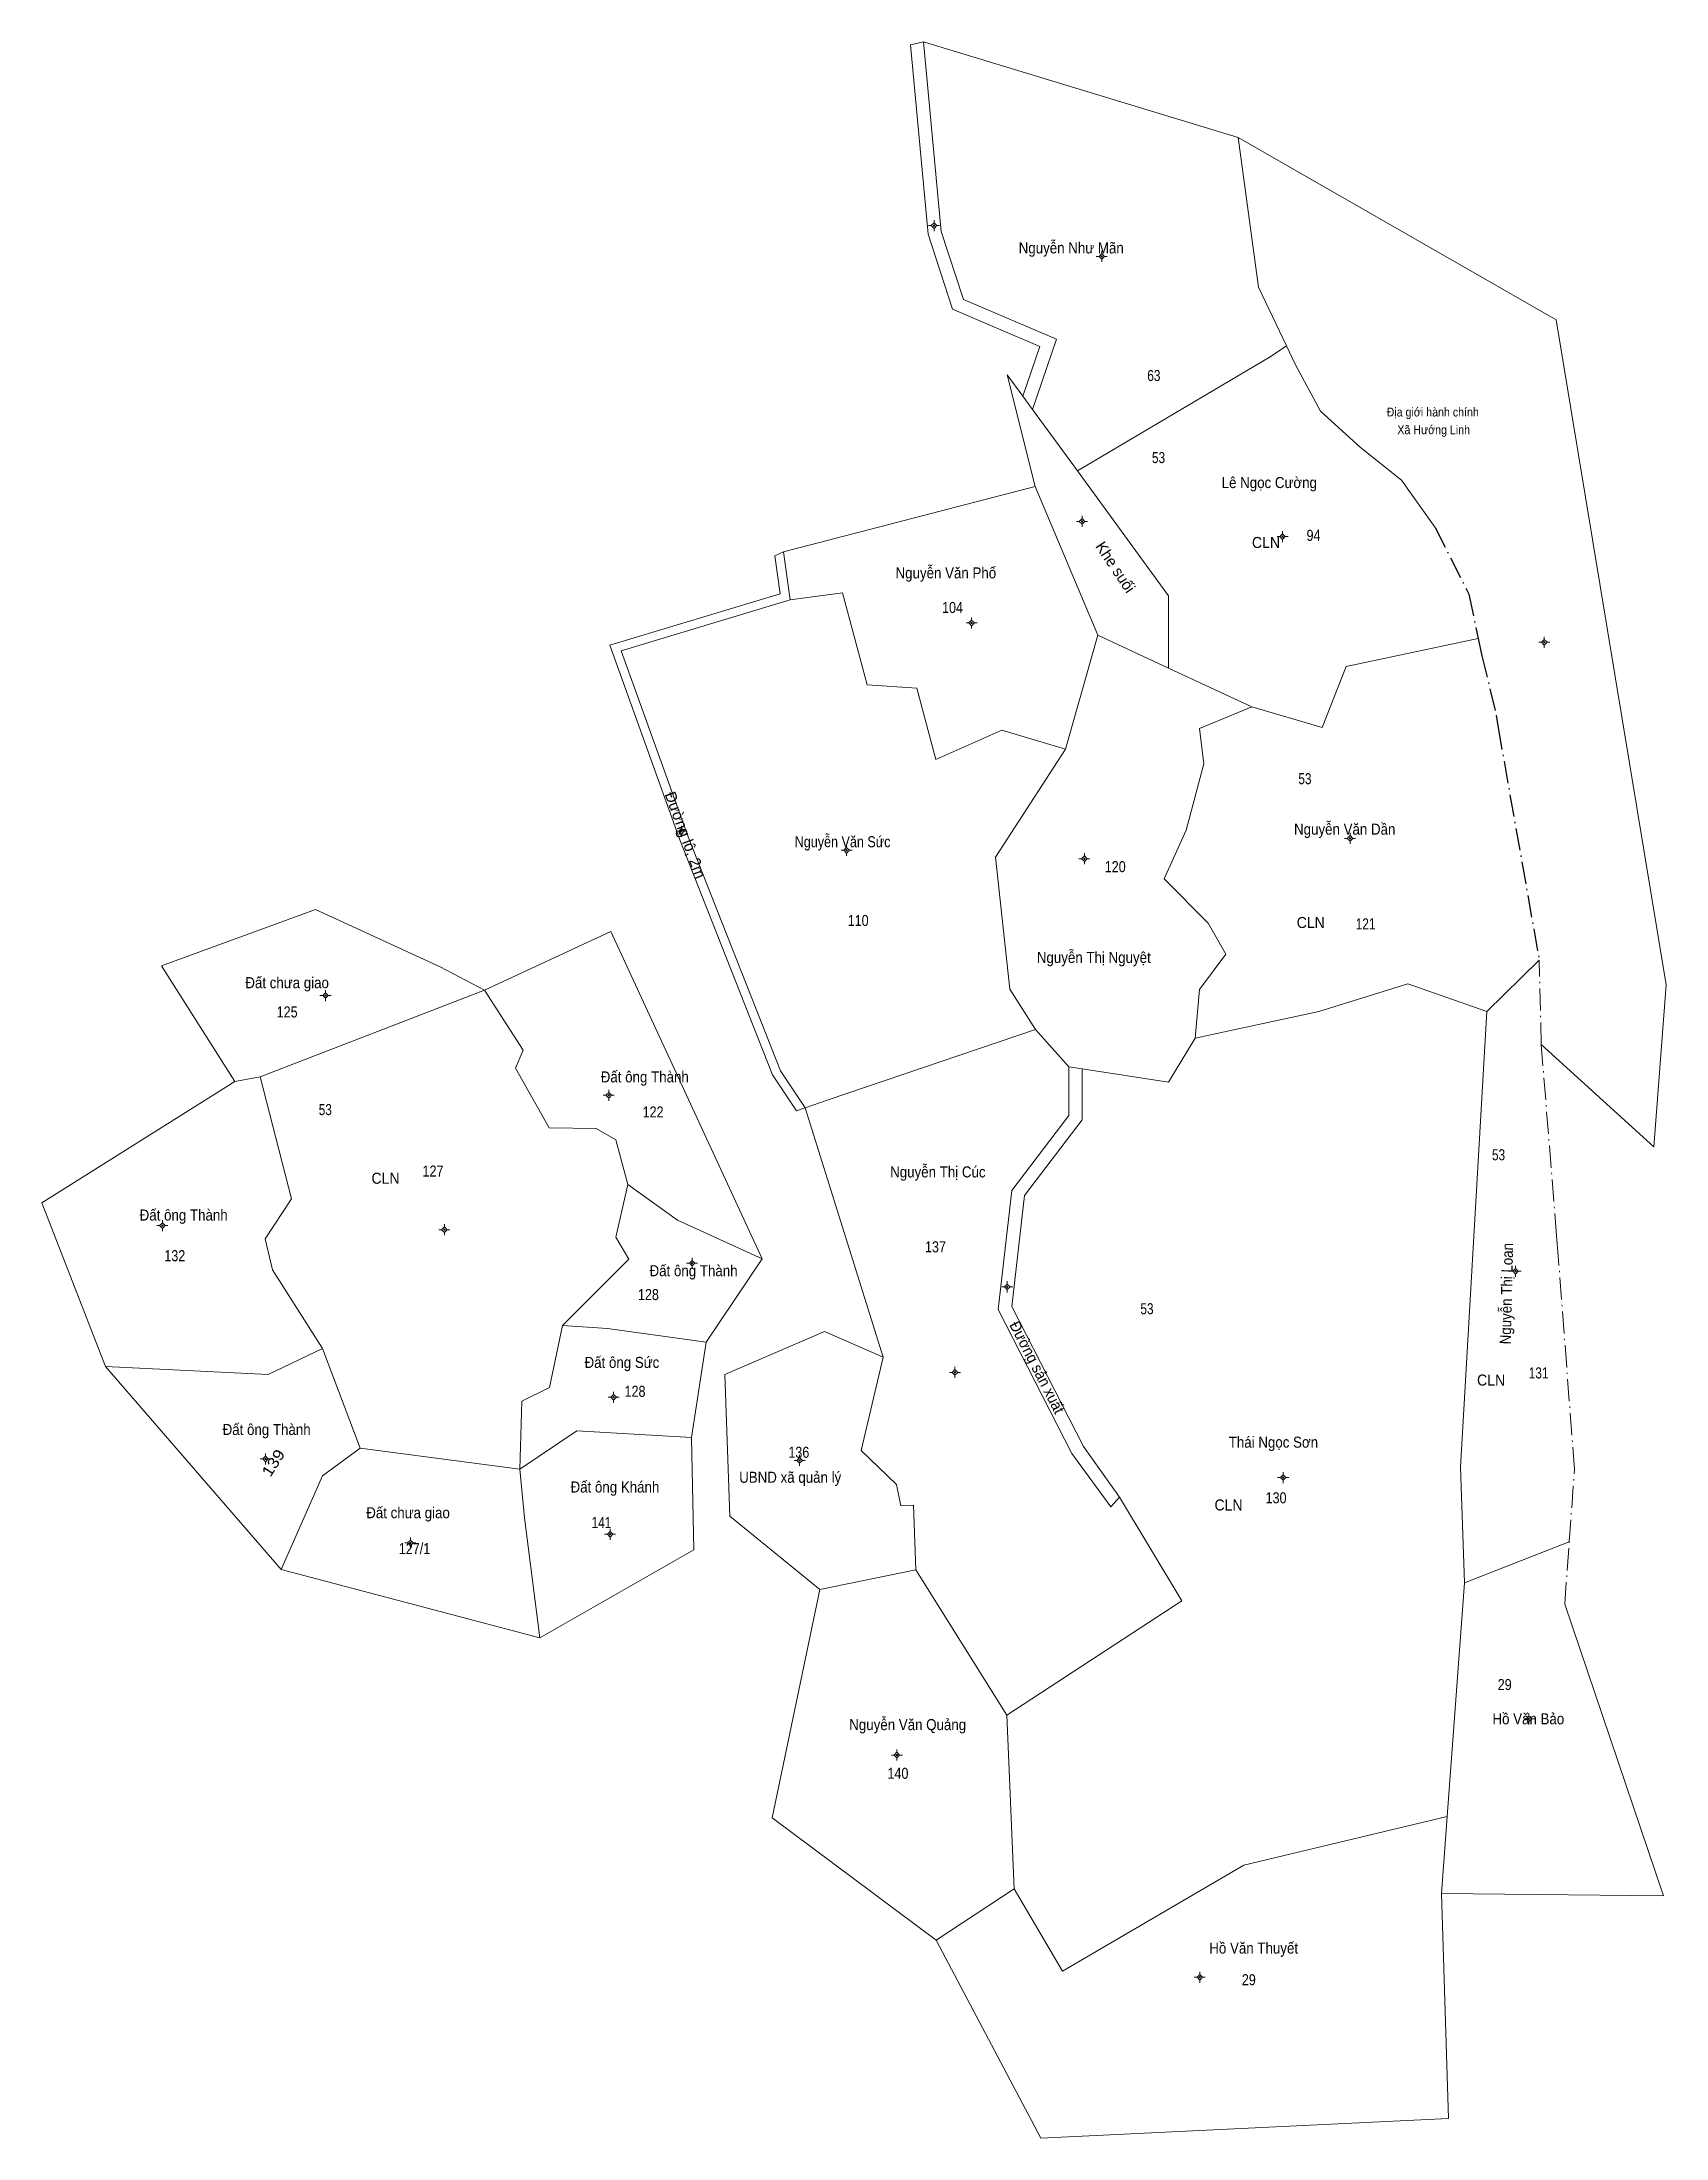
# Model space of a CAD drawing. Header units: metres. Extents: x 538455 to 541653, y 1847238 to 1851303.
# Drawn here: x 541285.2 to 541652.5, y 1849481.3 to 1849955.2 of the extents above; entities that cross this region are included whole.
import ezdxf
from ezdxf.enums import TextEntityAlignment as Align

# ---------------------------------------------------------------- set-up
doc = ezdxf.new("R2010")
doc.units = ezdxf.units.M
doc.linetypes.add('DOT_DASHED', pattern=[7.7, 5, -1.2, 0.3, -1.2])
for name, color, linetype in [('1', 7, 'Continuous'), ('2', 7, 'Continuous'), ('3', 7, 'Continuous'), ('4', 7, 'Continuous')]:
    doc.layers.add(name, color=color, linetype=linetype)
for name, color, linetype, lineweight in [('11', 7, 'Continuous', 13), ('22', 7, 'Continuous', 13), ('5', 7, 'Continuous', 13)]:
    doc.layers.add(name, color=color, linetype=linetype, lineweight=lineweight)

msp = doc.modelspace()

# ---------------------------------------------------------------- texts
at = {"layer": '1'}
for s, height, width, p in [('Nguyễn Như Mãn', 2.5, 0.9, (541518.01, 1849907.42)), ('Địa giới hành chính', 2, 0.9, (541599.755, 1849870.55)), ('Xã Hướng Linh', 2, 0.9, (541599.97, 1849866.55)), (' Lê Ngọc Cường', 2.5, 0.9, (541562.38, 1849854.36)), (' Lê Ngọc Cường', 2.5, 0.9, (541562.38, 1849854.36)), ('Nguyễn Văn Phố', 2.5, 0.9, (541489.655, 1849833.94)), ('Nguyễn Văn Sức', 2.5, 0.85, (541466.305, 1849773.15)), ('Nguyễn Văn Sức', 2.5, 0.85, (541466.305, 1849773.15)), ('Nguyễn Văn Dần', 2.5, 0.9, (541579.85, 1849775.99)), ('Nguyễn Thị Nguyệt', 2.5, 0.9, (541523.11, 1849746.98)), ('Đất chưa giao', 2.5, 0.9, (541340.7, 1849741.28)), ('Đất ông Thành', 2.5, 0.9, (541421.575, 1849719.98)), ('Nguyễn Thị Cúc', 2.5, 0.9, (541487.85, 1849698.49)), ('Nguyễn Thị Cúc', 2.5, 0.9, (541487.85, 1849698.49)), ('Đất ông Thành', 2.5, 0.9, (541317.305, 1849688.74)), ('Đất ông Thành', 2.5, 0.9, (541432.605, 1849676.15)), ('Đất ông Sức', 2.5, 0.9, (541416.405, 1849655.42)), ('Đất ông Sức', 2.5, 0.9, (541416.405, 1849655.42)), ('Đất ông Thành', 2.5, 0.9, (541336.065, 1849640.25)), ('Thái Ngọc Sơn', 2.5, 0.9, (541563.725, 1849637.38)), ('Đất ông Khánh', 2.5, 0.9, (541414.825, 1849627.25)), ('UBND xã quản lý', 2.5, 0.9, (541454.46, 1849629.45)), ('Đất chưa giao', 2.5, 0.9, (541368.04, 1849621.43)), ('Hồ Văn Bảo', 2.5, 0.9, (541621.37, 1849574.83)), ('Hồ Văn Bảo', 2.5, 0.9, (541621.37, 1849574.83)), ('Nguyễn Văn Quảng', 2.5, 0.9, (541481.025, 1849573.52)), ('Hồ Văn Thuyết', 2.5, 0.9, (541559.265, 1849523))]:
    msp.add_text(s, height=height, dxfattribs=dict(at, width=width)).set_placement(p, align=Align.CENTER)
msp.add_text('Đường lô, 2m', height=2.5, rotation=290.149, dxfattribs=at).set_placement((541429.582, 1849775.481), align=Align.CENTER)
for s, rotation, width, p in [('Nguyễn Thị Loan', 88.665, 0.9, (541617.68, 1849672.186)), ('Đường sản xuất', 297.173, 0.95, (541509.177, 1849654.986))]:
    msp.add_text(s, height=2.5, rotation=rotation, dxfattribs=dict(at, width=width)).set_placement(p, align=Align.CENTER)
at = {"layer": '2'}
for s, width, p in [('63', 0.8, (541536.69, 1849878.56)), ('94', 0.85, (541572.795, 1849842.43)), ('94', 0.85, (541572.795, 1849842.43)), ('104', 0.85, (541491.165, 1849826.11)), ('120', 0.85, (541527.955, 1849767.51)), ('110', 0.85, (541469.825, 1849755.34)), ('121', 0.8, (541584.575, 1849754.58)), ('125', 0.85, (541340.7, 1849734.67)), ('122', 0.85, (541423.45, 1849712.05)), ('127', 0.85, (541373.69, 1849698.68)), ('127', 0.85, (541373.69, 1849698.68)), ('132', 0.85, (541315.3, 1849679.55)), ('137', 0.85, (541487.31, 1849681.55)), ('128', 0.85, (541422.4, 1849670.76)), ('131', 0.8, (541623.695, 1849653.04)), ('131', 0.8, (541623.695, 1849653.04)), ('128', 0.85, (541419.37, 1849648.89)), ('136', 0.85, (541456.41, 1849635.09)), ('130', 0.85, (541564.325, 1849624.8)), ('141', 0.8, (541411.765, 1849619.21)), ('127/1', 0.85, (541369.51, 1849613.33)), ('29', 0.85, (541616.025, 1849582.58)), ('140', 0.85, (541478.825, 1849562.51)), ('29', 0.85, (541558.165, 1849515.83))]:
    msp.add_text(s, height=2.5, dxfattribs=dict(at, width=width)).set_placement(p, align=Align.CENTER)
msp.add_text('Khe suối', height=2.5, rotation=303.69, dxfattribs=at).set_placement((541526.968, 1849835.788), align=Align.CENTER)
at = {"layer": '2', "width": 1.15}
msp.add_text('139', height=2.5, rotation=57.59, dxfattribs=at).set_placement((541338.635, 1849633.275), align=Align.CENTER)
at = {"layer": '3', "width": 0.95}
for p in [(541562.055, 1849840.81), (541562.055, 1849840.81), (541572.175, 1849754.88), (541362.955, 1849697.06), (541362.955, 1849697.06), (541553.585, 1849623.18)]:
    msp.add_text('CLN', height=2.5, dxfattribs=at).set_placement(p, align=Align.CENTER)
at = {"layer": '4', "width": 0.8}
for p in [(541537.75, 1849860.01), (541570.85, 1849787.4), (541349.33, 1849712.58), (541614.63, 1849702.36), (541535.13, 1849667.55)]:
    msp.add_text('53', height=2.5, dxfattribs=at).set_placement(p, align=Align.CENTER)
at = {"layer": '5', "width": 0.95}
msp.add_text('CLN', height=2.5, dxfattribs=at).set_placement((541612.955, 1849651.42), align=Align.CENTER)
msp.add_text('CLN', height=2.5, dxfattribs=at).set_placement((541612.955, 1849651.42), align=Align.CENTER)

# ---------------------------------------------------------------- hatches: boundary and pattern name
at = {"layer": '11'}
for points in [[(541487.13, 1849913.7, 1), (541486.83, 1849913.7, 1)], [(541525.06, 1849906.74, 1), (541524.76, 1849906.74, 1)], [(541520.61, 1849846.82, 1), (541520.31, 1849846.82, 1)], [(541565.94, 1849843.39, 1), (541565.64, 1849843.39, 1)], [(541495.63, 1849823.86, 1), (541495.33, 1849823.86, 1)], [(541625.13, 1849819.5, 1), (541624.83, 1849819.5, 1)], [(541430.02, 1849776.76, 1), (541429.72, 1849776.76, 1)], [(541467.36, 1849772.46, 1), (541467.06, 1849772.46, 1)], [(541581.21, 1849775.16, 1), (541580.91, 1849775.16, 1)], [(541521.13, 1849770.54, 1), (541520.83, 1849770.54, 1)], [(541349.53, 1849739.62, 1), (541349.23, 1849739.62, 1)], [(541413.56, 1849717.08, 1), (541413.26, 1849717.08, 1)], [(541312.63, 1849687.59, 1), (541312.33, 1849687.59, 1)], [(541376.4, 1849686.68, 1), (541376.1, 1849686.68, 1)], [(541432.43, 1849679.09, 1), (541432.13, 1849679.09, 1)], [(541618.63, 1849677.26, 1), (541618.33, 1849677.26, 1)], [(541503.7, 1849673.75, 1), (541503.4, 1849673.75, 1)], [(541491.87, 1849654.42, 1), (541491.57, 1849654.42, 1)], [(541414.67, 1849648.77, 1), (541414.37, 1849648.77, 1)], [(541335.97, 1849634.83, 1), (541335.67, 1849634.83, 1)], [(541456.74, 1849634.5, 1), (541456.44, 1849634.5, 1)], [(541566.08, 1849630.63, 1), (541565.78, 1849630.63, 1)], [(541368.72, 1849615.84, 1), (541368.42, 1849615.84, 1)], [(541413.88, 1849617.8, 1), (541413.58, 1849617.8, 1)], [(541621.67, 1849576.07, 1), (541621.37, 1849576.07, 1)], [(541478.74, 1849567.88, 1), (541478.44, 1849567.88, 1)], [(541547.23, 1849517.64, 1), (541546.93, 1849517.64, 1)]]:
    msp.add_hatch(color=256, dxfattribs=at).paths.add_polyline_path(points)

# ---------------------------------------------------------------- linework, layer by layer
for p, q in [((541486.35, 1849913.7), (541485.73, 1849913.7)), ((541486.98, 1849914.95), (541486.98, 1849914.33)), ((541488.23, 1849913.7), (541487.61, 1849913.7)), ((541486.98, 1849913.07), (541486.98, 1849912.45)), ((541524.29, 1849906.74), (541523.66, 1849906.74)), ((541524.91, 1849907.99), (541524.91, 1849907.37)), ((541524.91, 1849906.11), (541524.91, 1849905.49)), ((541526.16, 1849906.74), (541525.53, 1849906.74)), ((541520.46, 1849848.07), (541520.46, 1849847.45)), ((541519.83, 1849846.82), (541519.21, 1849846.82)), ((541520.46, 1849846.19), (541520.46, 1849845.57)), ((541521.71, 1849846.82), (541521.09, 1849846.82)), ((541565.17, 1849843.39), (541564.54, 1849843.39)), ((541565.79, 1849844.64), (541565.79, 1849844.01)), ((541565.79, 1849842.77), (541565.79, 1849842.14)), ((541567.04, 1849843.39), (541566.41, 1849843.39)), ((541494.85, 1849823.86), (541494.23, 1849823.86)), ((541495.48, 1849825.11), (541495.48, 1849824.49)), ((541495.48, 1849823.23), (541495.48, 1849822.61)), ((541496.73, 1849823.86), (541496.11, 1849823.86)), ((541624.35, 1849819.5), (541623.73, 1849819.5)), ((541624.98, 1849820.75), (541624.98, 1849820.13)), ((541624.98, 1849818.87), (541624.98, 1849818.25)), ((541626.23, 1849819.5), (541625.61, 1849819.5)), ((541429.25, 1849776.76), (541428.62, 1849776.76)), ((541429.87, 1849778.01), (541429.87, 1849777.39)), ((541429.87, 1849776.13), (541429.87, 1849775.51)), ((541431.12, 1849776.76), (541430.49, 1849776.76)), ((541581.06, 1849776.41), (541581.06, 1849775.79)), ((541466.59, 1849772.46), (541465.96, 1849772.46)), ((541467.21, 1849773.71), (541467.21, 1849773.09)), ((541467.21, 1849771.83), (541467.21, 1849771.21)), ((541468.46, 1849772.46), (541467.83, 1849772.46)), ((541520.98, 1849771.79), (541520.98, 1849771.17)), ((541580.44, 1849775.16), (541579.81, 1849775.16)), ((541581.06, 1849774.53), (541581.06, 1849773.91)), ((541582.31, 1849775.16), (541581.69, 1849775.16)), ((541520.35, 1849770.54), (541519.73, 1849770.54)), ((541520.98, 1849769.91), (541520.98, 1849769.29)), ((541522.23, 1849770.54), (541521.61, 1849770.54)), ((541348.75, 1849739.62), (541348.13, 1849739.62)), ((541349.38, 1849740.87), (541349.38, 1849740.25)), ((541349.38, 1849738.99), (541349.38, 1849738.37)), ((541350.63, 1849739.62), (541350.01, 1849739.62)), ((541412.79, 1849717.08), (541412.16, 1849717.08)), ((541413.41, 1849718.33), (541413.41, 1849717.71)), ((541413.41, 1849716.45), (541413.41, 1849715.83)), ((541414.66, 1849717.08), (541414.03, 1849717.08)), ((541311.85, 1849687.59), (541311.23, 1849687.59)), ((541312.48, 1849688.84), (541312.48, 1849688.21)), ((541312.48, 1849686.97), (541312.48, 1849686.34)), ((541313.73, 1849687.59), (541313.11, 1849687.59)), ((541375.63, 1849686.68), (541375, 1849686.68)), ((541376.25, 1849687.93), (541376.25, 1849687.31)), ((541376.25, 1849686.05), (541376.25, 1849685.43)), ((541377.5, 1849686.68), (541376.87, 1849686.68)), ((541431.65, 1849679.09), (541431.03, 1849679.09)), ((541432.28, 1849680.34), (541432.28, 1849679.71)), ((541432.28, 1849678.47), (541432.28, 1849677.84)), ((541433.53, 1849679.09), (541432.91, 1849679.09)), ((541617.85, 1849677.26), (541617.23, 1849677.26)), ((541618.48, 1849678.51), (541618.48, 1849677.89)), ((541618.48, 1849676.63), (541618.48, 1849676.01)), ((541619.73, 1849677.26), (541619.11, 1849677.26)), ((541502.93, 1849673.75), (541502.3, 1849673.75)), ((541503.55, 1849675), (541503.55, 1849674.37)), ((541503.55, 1849673.13), (541503.55, 1849672.5)), ((541504.8, 1849673.75), (541504.18, 1849673.75)), ((541491.09, 1849654.42), (541490.47, 1849654.42)), ((541491.72, 1849655.67), (541491.72, 1849655.05)), ((541491.72, 1849653.79), (541491.72, 1849653.17)), ((541492.97, 1849654.42), (541492.35, 1849654.42)), ((541413.89, 1849648.77), (541413.27, 1849648.77)), ((541414.52, 1849650.02), (541414.52, 1849649.39)), ((541414.52, 1849648.15), (541414.52, 1849647.52)), ((541415.77, 1849648.77), (541415.15, 1849648.77)), ((541335.19, 1849634.83), (541334.57, 1849634.83)), ((541335.82, 1849636.08), (541335.82, 1849635.45)), ((541335.82, 1849634.21), (541335.82, 1849633.58)), ((541337.07, 1849634.83), (541336.44, 1849634.83)), ((541455.97, 1849634.5), (541455.34, 1849634.5)), ((541456.59, 1849635.75), (541456.59, 1849635.13)), ((541456.59, 1849633.87), (541456.59, 1849633.25)), ((541457.84, 1849634.5), (541457.21, 1849634.5)), ((541565.31, 1849630.63), (541564.68, 1849630.63)), ((541565.93, 1849631.88), (541565.93, 1849631.25)), ((541565.93, 1849630.01), (541565.93, 1849629.38)), ((541567.18, 1849630.63), (541566.56, 1849630.63)), ((541367.94, 1849615.84), (541367.32, 1849615.84)), ((541368.57, 1849617.09), (541368.57, 1849616.47)), ((541368.57, 1849615.21), (541368.57, 1849614.59)), ((541369.82, 1849615.84), (541369.19, 1849615.84)), ((541413.11, 1849617.8), (541412.48, 1849617.8)), ((541413.73, 1849619.05), (541413.73, 1849618.43)), ((541413.73, 1849617.17), (541413.73, 1849616.55)), ((541414.98, 1849617.8), (541414.35, 1849617.8)), ((541621.52, 1849577.32), (541621.52, 1849576.69)), ((541620.89, 1849576.07), (541620.27, 1849576.07)), ((541621.52, 1849575.45), (541621.52, 1849574.82)), ((541622.77, 1849576.07), (541622.15, 1849576.07)), ((541477.97, 1849567.88), (541477.34, 1849567.88)), ((541478.59, 1849569.13), (541478.59, 1849568.51)), ((541479.84, 1849567.88), (541479.21, 1849567.88)), ((541478.59, 1849567.25), (541478.59, 1849566.63)), ((541546.45, 1849517.64), (541545.83, 1849517.64)), ((541547.08, 1849518.89), (541547.08, 1849518.27)), ((541547.08, 1849517.01), (541547.08, 1849516.39)), ((541548.33, 1849517.64), (541547.7, 1849517.64))]:
    msp.add_line(p, q, dxfattribs=at)
for points in [[(541486.98, 1849914.33), (541486.35, 1849913.7), (541486.98, 1849913.07), (541487.61, 1849913.7)], [(541524.91, 1849907.37), (541524.29, 1849906.74), (541524.91, 1849906.11), (541525.53, 1849906.74)], [(541520.46, 1849847.45), (541519.83, 1849846.82), (541520.46, 1849846.19), (541521.09, 1849846.82)], [(541565.79, 1849844.01), (541565.17, 1849843.39), (541565.79, 1849842.77), (541566.41, 1849843.39)], [(541495.48, 1849824.49), (541494.85, 1849823.86), (541495.48, 1849823.23), (541496.11, 1849823.86)], [(541624.98, 1849820.13), (541624.35, 1849819.5), (541624.98, 1849818.87), (541625.61, 1849819.5)], [(541429.87, 1849777.39), (541429.25, 1849776.76), (541429.87, 1849776.13), (541430.49, 1849776.76)], [(541467.21, 1849773.09), (541466.59, 1849772.46), (541467.21, 1849771.83), (541467.83, 1849772.46)], [(541520.98, 1849771.17), (541520.35, 1849770.54), (541520.98, 1849769.91), (541521.61, 1849770.54)], [(541581.06, 1849775.79), (541580.44, 1849775.16), (541581.06, 1849774.53), (541581.69, 1849775.16)], [(541349.38, 1849740.25), (541348.75, 1849739.62), (541349.38, 1849738.99), (541350.01, 1849739.62)], [(541413.41, 1849717.71), (541412.79, 1849717.08), (541413.41, 1849716.45), (541414.03, 1849717.08)], [(541312.48, 1849688.21), (541311.85, 1849687.59), (541312.48, 1849686.97), (541313.11, 1849687.59)], [(541376.25, 1849687.31), (541375.63, 1849686.68), (541376.25, 1849686.05), (541376.87, 1849686.68)], [(541432.28, 1849679.71), (541431.65, 1849679.09), (541432.28, 1849678.47), (541432.91, 1849679.09)], [(541618.48, 1849677.89), (541617.85, 1849677.26), (541618.48, 1849676.63), (541619.11, 1849677.26)], [(541503.55, 1849674.37), (541502.93, 1849673.75), (541503.55, 1849673.13), (541504.18, 1849673.75)], [(541491.72, 1849655.05), (541491.09, 1849654.42), (541491.72, 1849653.79), (541492.35, 1849654.42)], [(541414.52, 1849649.39), (541413.89, 1849648.77), (541414.52, 1849648.15), (541415.15, 1849648.77)], [(541335.82, 1849635.45), (541335.19, 1849634.83), (541335.82, 1849634.21), (541336.44, 1849634.83)], [(541456.59, 1849635.13), (541455.97, 1849634.5), (541456.59, 1849633.87), (541457.21, 1849634.5)], [(541565.93, 1849631.25), (541565.31, 1849630.63), (541565.93, 1849630.01), (541566.56, 1849630.63)], [(541368.57, 1849616.47), (541367.94, 1849615.84), (541368.57, 1849615.21), (541369.19, 1849615.84)], [(541413.73, 1849618.43), (541413.11, 1849617.8), (541413.73, 1849617.17), (541414.35, 1849617.8)], [(541621.52, 1849576.69), (541620.89, 1849576.07), (541621.52, 1849575.45), (541622.15, 1849576.07)], [(541478.59, 1849568.51), (541477.97, 1849567.88), (541478.59, 1849567.25), (541479.21, 1849567.88)], [(541547.08, 1849518.27), (541546.45, 1849517.64), (541547.08, 1849517.01), (541547.7, 1849517.64)]]:
    msp.add_lwpolyline(points, close=True, dxfattribs=at)
for centre in [(541486.98, 1849913.7), (541524.91, 1849906.74), (541520.46, 1849846.82), (541565.79, 1849843.39), (541495.48, 1849823.86), (541624.98, 1849819.5), (541429.87, 1849776.76), (541467.21, 1849772.46), (541581.06, 1849775.16), (541520.98, 1849770.54), (541349.38, 1849739.62), (541413.41, 1849717.08), (541312.48, 1849687.59), (541376.25, 1849686.68), (541432.28, 1849679.09), (541618.48, 1849677.26), (541503.55, 1849673.75), (541491.72, 1849654.42), (541414.52, 1849648.77), (541335.82, 1849634.83), (541456.59, 1849634.5), (541565.93, 1849630.63), (541368.57, 1849615.84), (541413.73, 1849617.8), (541621.52, 1849576.07), (541478.59, 1849567.88), (541547.08, 1849517.64)]:
    msp.add_circle(centre, 0.15, dxfattribs=at)
at = {"layer": '22'}
for points in [[(541481.67, 1849954.58), (541485.65, 1849911.74), (541491.18, 1849894.8), (541510.91, 1849886.34), (541507.1, 1849875.12)], [(541484.62, 1849955.24), (541488.61, 1849912.35), (541493.61, 1849897.02), (541514.64, 1849888), (541509.26, 1849872.16)]]:
    msp.add_lwpolyline(points, dxfattribs=at)
for points in [[(541413.64, 1849818.83), (541452.21, 1849830.47), (541451.02, 1849839.05), (541452.91, 1849839.95), (541454.43, 1849829.06), (541416.23, 1849817.53), (541431.38, 1849775.51), (541452.26, 1849722.63), (541457.86, 1849714.25), (541455.92, 1849713.56), (541450.48, 1849721.7), (541429.51, 1849774.8)], [(541501.45, 1849668.66), (541504.55, 1849695.57), (541517.5, 1849712.51), (541517.5, 1849723.5), (541520.5, 1849723.03), (541520.5, 1849711.5), (541507.44, 1849694.42), (541504.55, 1849669.33), (541520.75, 1849637.64), (541528.94, 1849626.22), (541527, 1849624), (541518.18, 1849636.07)]]:
    msp.add_lwpolyline(points, close=True, dxfattribs=at)
at = {"layer": '5'}
for p, q in [((541452.91, 1849839.95), (541509.87, 1849854.72)), ((541509.87, 1849854.72), (541524.01, 1849821.07)), ((541516.74, 1849795.3), (541524.01, 1849821.07)), ((541612, 1849736), (541623.83, 1849747.65)), ((541334.61, 1849721.26), (541385.34, 1849740.83)), ((541509.96, 1849731.94), (541517.5, 1849723.5)), ((541328.84, 1849720.15), (541334.61, 1849721.26)), ((541348.67, 1849659.78), (541357.23, 1849637.28)), ((541393.29, 1849632.54), (541357.23, 1849637.28)), ((541630.62, 1849616.09), (541606.96, 1849606.86)), ((541339.35, 1849609.87), (541397.88, 1849594.39)), ((541482.9, 1849609.75), (541461.14, 1849605.34)), ((541503.47, 1849576.9), (541482.9, 1849609.75)), ((541603, 1849554), (541606.96, 1849606.86)), ((541601.7, 1849536.6), (541603, 1849554)), ((541505.12, 1849537.62), (541487.43, 1849526.02))]:
    msp.add_line(p, q, dxfattribs=at)
for points in [[(541481.67, 1849954.58), (541484.62, 1849955.24), (541555.77, 1849933.62), (541627.67, 1849892.43), (541652.52, 1849742.03), (541649.78, 1849705.38), (541624.3, 1849728.52)], [(541555.77, 1849933.62), (541560.32, 1849899.76), (541566.66, 1849886.55), (541568.66, 1849882.38), (541574.4, 1849871.72), (541583.43, 1849863.5), (541592.7, 1849856.14), (541600.31, 1849845.45)], [(541519.41, 1849858.24), (541563, 1849884), (541566.66, 1849886.55)], [(541509.87, 1849854.72), (541503.54, 1849880), (541507.1, 1849875.12), (541509.26, 1849872.16), (541519.41, 1849858.24)], [(541519.41, 1849858.24), (541540, 1849830), (541540, 1849813.64)], [(541454.43, 1849829.06), (541466.31, 1849830.66), (541471.84, 1849809.85), (541483.11, 1849809.13), (541487.41, 1849793), (541502.28, 1849799.59), (541516.74, 1849795.3)], [(541524.01, 1849821.07), (541540, 1849813.64), (541558.84, 1849804.88)], [(541558.84, 1849804.88), (541574.76, 1849800.23), (541580.2, 1849814.01), (541610.06, 1849820.32)], [(541558.84, 1849804.88), (541547, 1849800), (541548, 1849792), (541544, 1849777), (541539, 1849766), (541549, 1849756), (541553, 1849749), (541547, 1849741), (541546, 1849730)], [(541509.96, 1849731.94), (541504.1, 1849741.05), (541500.85, 1849770.94), (541516.74, 1849795.3)], [(541385.34, 1849740.83), (541375.28, 1849746.09), (541347.08, 1849759.08), (541312.3, 1849746.37), (541328.84, 1849720.15)], [(541385.34, 1849740.83), (541413.89, 1849754.1), (541448.12, 1849680.05)], [(541385.34, 1849740.83), (541394.07, 1849727.3), (541392.36, 1849723.18), (541399.97, 1849709.73), (541410.58, 1849709.58), (541415, 1849707), (541417.75, 1849696.92)], [(541546, 1849730), (541574, 1849736), (541594.09, 1849742.26), (541612, 1849736)], [(541612, 1849736), (541606, 1849633), (541606.96, 1849606.86)], [(541509.96, 1849731.94), (541463.01, 1849716.07), (541457.86, 1849714.25), (541475.5, 1849657.87)], [(541520.5, 1849723.03), (541540, 1849720), (541546, 1849730)], [(541328.84, 1849720.15), (541285.25, 1849692.76), (541299.6, 1849655.73), (541339.35, 1849609.87)], [(541334.61, 1849721.26), (541341.66, 1849693.62), (541335.76, 1849684.62), (541337.42, 1849677.6), (541348.67, 1849659.78)], [(541417.75, 1849696.92), (541415, 1849685), (541418, 1849680), (541403, 1849665)], [(541417.75, 1849696.92), (541428.96, 1849688.85), (541448.12, 1849680.05)], [(541432.11, 1849639.71), (541435.42, 1849661.26), (541448.12, 1849680.05)], [(541403, 1849665), (541400, 1849651), (541393.8, 1849647.9), (541393.29, 1849632.54)], [(541403, 1849665), (541413.12, 1849664.32), (541435.42, 1849661.26)], [(541475.5, 1849657.87), (541462.19, 1849663.67), (541439.7, 1849653.93), (541440.8, 1849621.88), (541461.14, 1849605.34)], [(541299.6, 1849655.73), (541336.44, 1849653.92), (541348.67, 1849659.78)], [(541475.5, 1849657.87), (541470.51, 1849636.72), (541478.46, 1849629.05), (541479.49, 1849624.21), (541482.36, 1849624.37), (541482.9, 1849609.75)], [(541393.29, 1849632.54), (541406.21, 1849641.22), (541432.11, 1849639.71)], [(541397.88, 1849594.39), (541432.66, 1849614.29), (541432.11, 1849639.71)], [(541339.35, 1849609.87), (541348.73, 1849630.99), (541357.23, 1849637.28)], [(541397.88, 1849594.39), (541394.41, 1849621.52), (541393.29, 1849632.54)], [(541528.94, 1849626.22), (541543.03, 1849602.78), (541503.47, 1849576.9), (541505.12, 1849537.62)], [(541461.14, 1849605.34), (541450.37, 1849553.67), (541487.43, 1849526.02)], [(541601.7, 1849536.6), (541651.94, 1849536.05), (541629.6, 1849601.97)], [(541603, 1849554), (541557, 1849543), (541516, 1849519), (541505.12, 1849537.62)], [(541487.43, 1849526.02), (541511.11, 1849481.28), (541603.31, 1849485.7), (541601.7, 1849536.6)]]:
    msp.add_lwpolyline(points, dxfattribs=at)
at = {"layer": '5', "linetype": 'DOT_DASHED', "lineweight": 25}
msp.add_lwpolyline([(541600.31, 1849845.45), (541607.91, 1849830.34), (541610.06, 1849820.32), (541610.89, 1849816.45), (541614.1, 1849803.05), (541614.53, 1849800.16), (541623.83, 1849747.65)], dxfattribs=at)
at = {"layer": '5', "linetype": 'DOT_DASHED'}
msp.add_lwpolyline([(541629.6, 1849601.97), (541630.62, 1849616.09), (541631.81, 1849632.51), (541628.13, 1849680.67), (541627.76, 1849685.34), (541624.3, 1849728.52), (541623.83, 1849747.65)], dxfattribs=at)

msp.set_redraw_order([(e.dxf.handle, doc.entitydb.next_handle()) for e in msp.query("TEXT MTEXT ATTDEF DIMENSION ARC_DIMENSION")])  # texts and dimensions are drawn at this point

doc.saveas('drawing.dxf')
